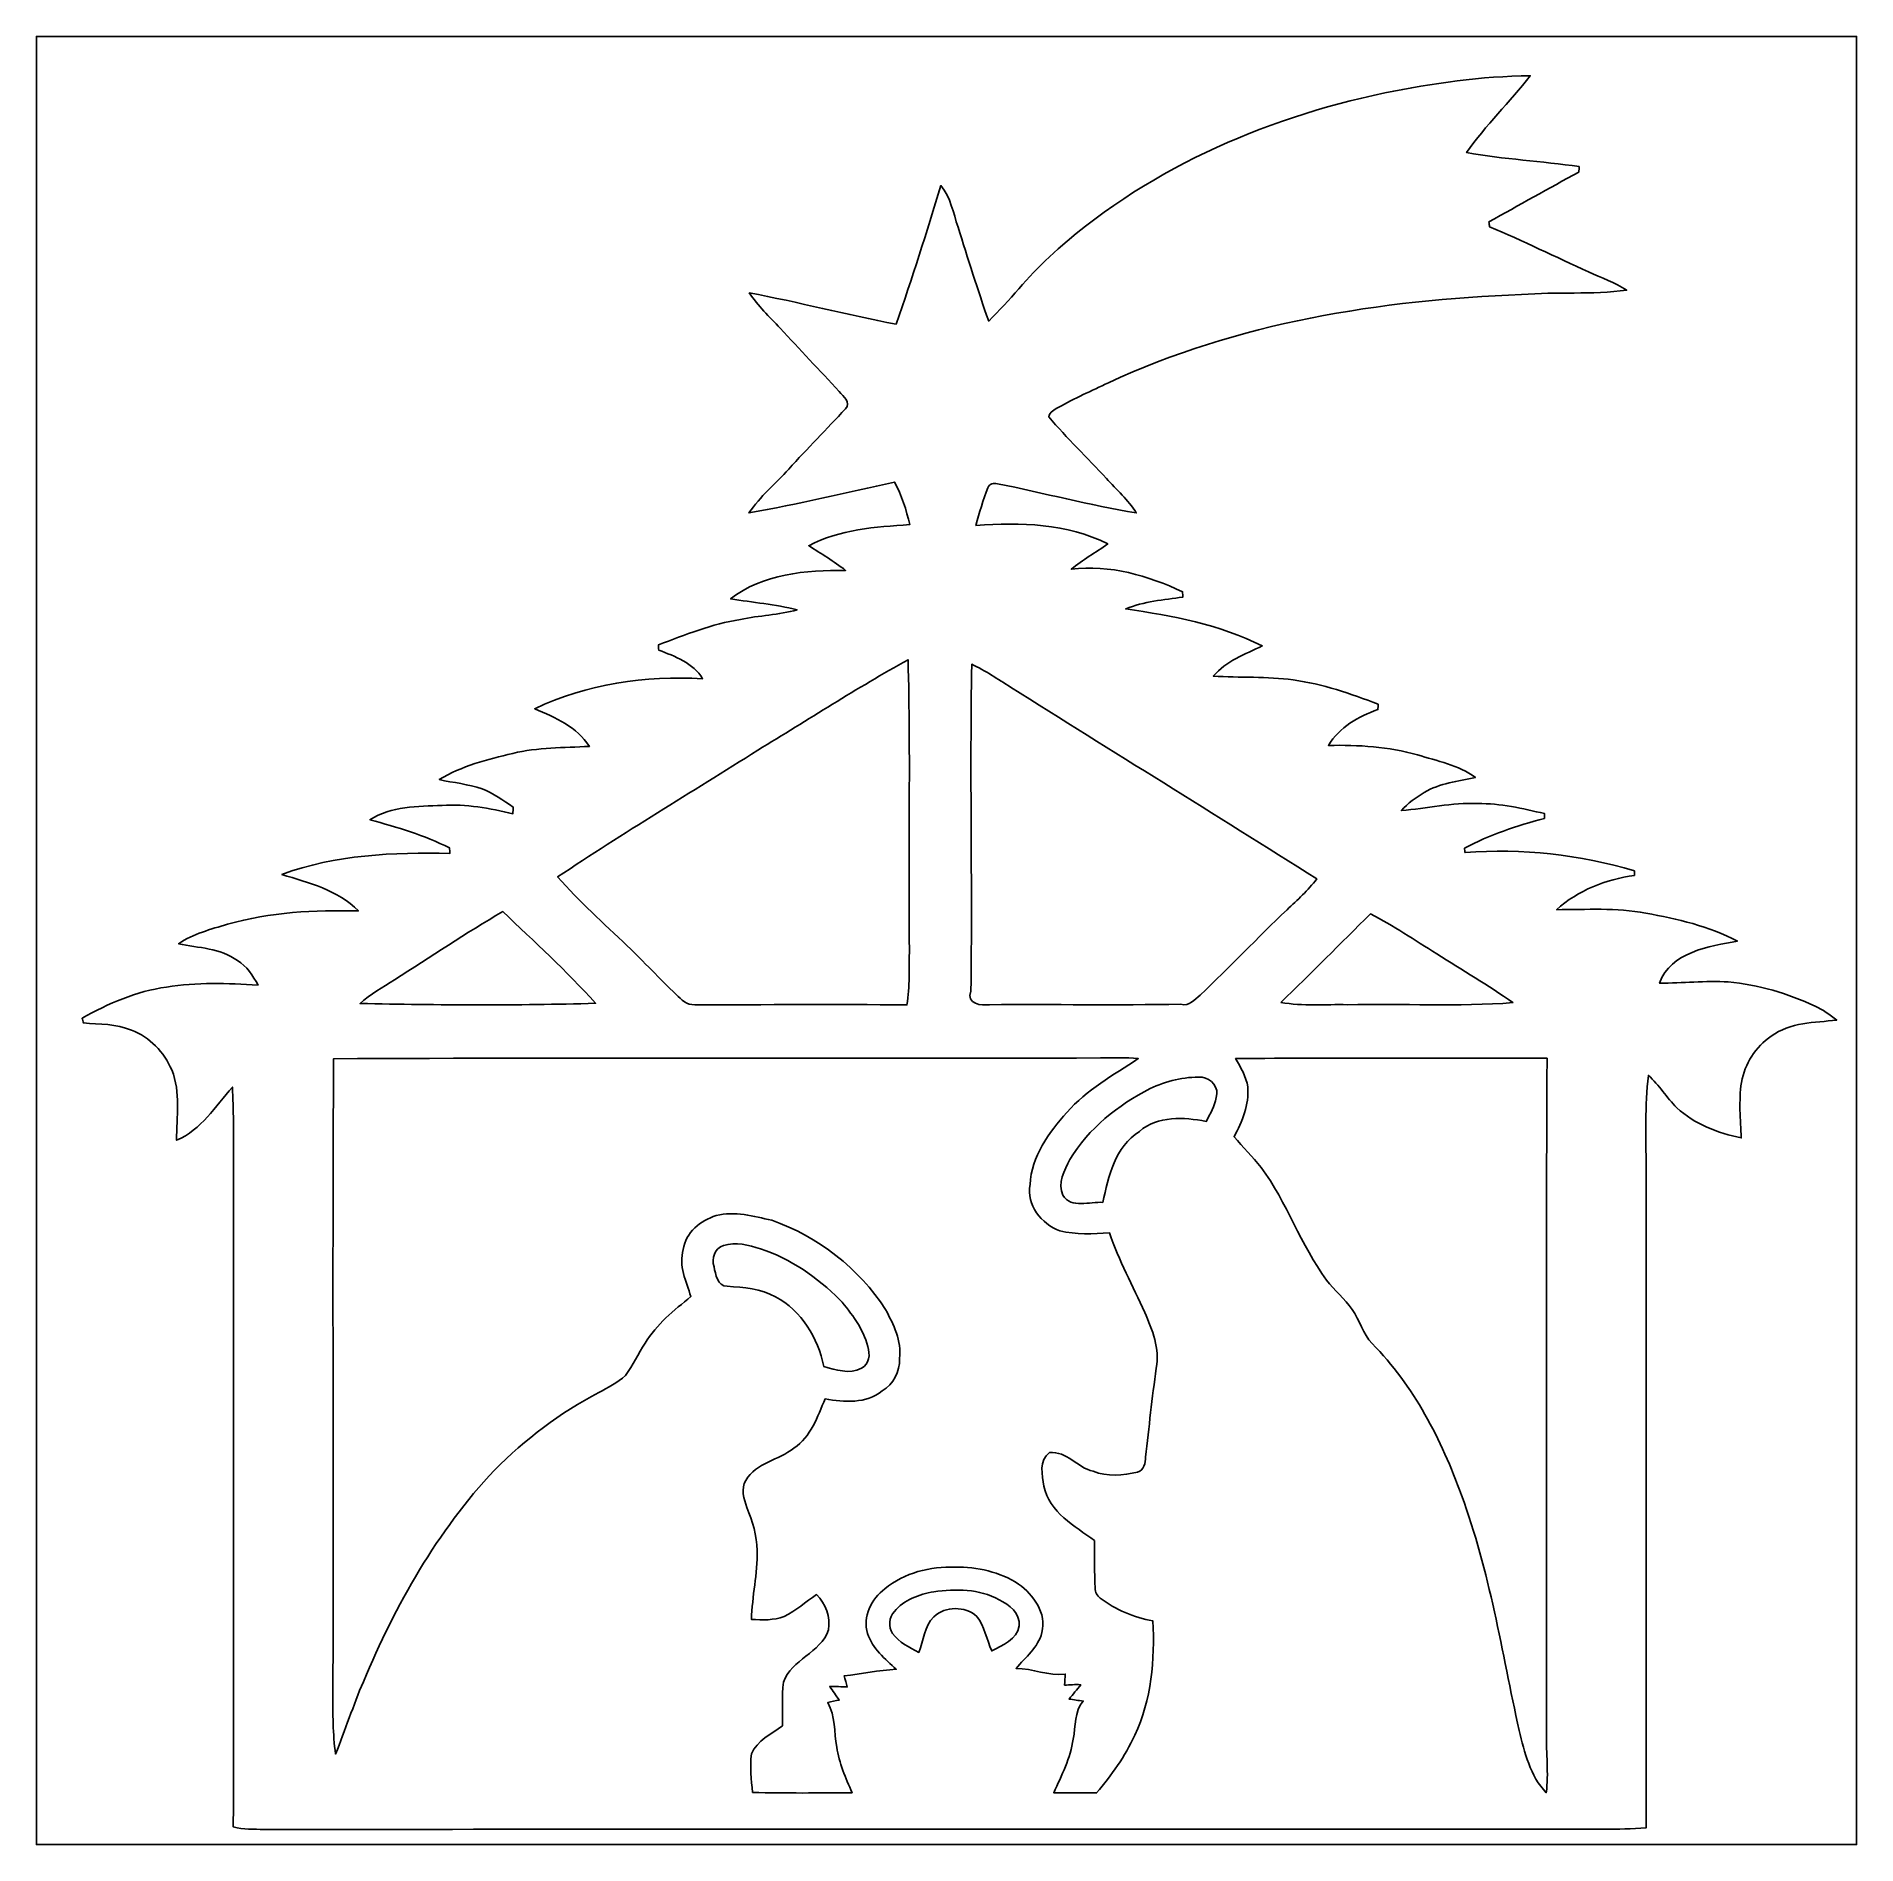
# Model space of a CAD drawing. Header units: centimetres. Extents: x -16.8 to 16.8, y -16.7 to 16.7.
import ezdxf

# ---------------------------------------------------------------- set-up
doc = ezdxf.new("R2010")
doc.units = ezdxf.units.CM
doc.header["$MEASUREMENT"] = 0
doc.layers.add('Layer 1', color=7, linetype='Continuous')

msp = doc.modelspace()

# ---------------------------------------------------------------- linework, layer by layer
at = {"layer": 'Layer 1', "color": 7}
for points, knots in [([(-16.77458, 16.66875), (-16.77458, 16.66875), (16.77458, 16.66875), (16.77458, 16.66875), (16.77458, 16.66875), (16.77458, 16.66875), (16.77458, -16.66875), (16.77458, -16.66875), (16.77458, -16.66875), (16.77458, -16.66875), (-16.77458, -16.66875), (-16.77458, -16.66875), (-16.77458, -16.66875), (-16.77458, -16.66875), (-16.77458, 16.66875), (-16.77458, 16.66875), (-16.77458, 16.66875), (-16.77458, 16.66875), (-16.77458, 16.66875), (-16.77458, 16.66875)], [0, 0, 0, 0, 0.16666667, 0.16666667, 0.16666667, 0.16666667, 0.33333333, 0.33333333, 0.33333333, 0.33333333, 0.5, 0.5, 0.5, 0.5, 0.66666667, 0.66666667, 0.66666667, 0.66666667, 1, 1, 1, 1]), ([(8.07685, 15.6277), (5.81413, 15.14863), (3.60856, 14.18519), (1.89618, 12.60299), (1.89618, 12.60299), (1.4926, 12.23751), (1.16699, 11.79795), (0.77752, 11.41906), (0.77752, 11.41906), (0.57714, 11.99339), (0.39158, 12.57265), (0.21343, 13.15438), (0.21343, 13.15438), (0.12206, 13.41155), (0.07761, 13.70295), (-0.10195, 13.91849), (-0.10195, 13.91849), (-0.36654, 13.06371), (-0.63077, 12.20823), (-0.92886, 11.36438), (-0.92886, 11.36438), (-1.83621, 11.53231), (-2.72909, 11.77219), (-3.63643, 11.93976), (-3.63643, 11.93976), (-3.47274, 11.70199), (-3.26425, 11.5002), (-3.06811, 11.28995), (-3.06811, 11.28995), (-2.70404, 10.90119), (-2.34139, 10.51101), (-1.97838, 10.12155), (-1.97838, 10.12155), (-1.90641, 10.03194), (-1.74625, 9.91976), (-1.86408, 9.80193), (-1.86408, 9.80193), (-2.20804, 9.42904), (-2.56575, 9.06815), (-2.90724, 8.69244), (-2.90724, 8.69244), (-3.14995, 8.42186), (-3.43606, 8.18656), (-3.64031, 7.88352), (-3.64031, 7.88352), (-2.73967, 8.04192), (-1.85067, 8.261), (-0.95603, 8.45114), (-0.95603, 8.45114), (-0.82621, 8.20491), (-0.73766, 7.93821), (-0.67769, 7.66692), (-0.67769, 7.66692), (-1.31022, 7.6267), (-1.96815, 7.58014), (-2.54, 7.27851), (-2.54, 7.27851), (-2.31211, 7.12999), (-2.0761, 6.99206), (-1.8609, 6.82449), (-1.8609, 6.82449), (-2.58763, 6.82731), (-3.3909, 6.76593), (-3.98074, 6.29638), (-3.98074, 6.29638), (-3.57046, 6.23782), (-3.15701, 6.19337), (-2.75273, 6.09882), (-2.75273, 6.09882), (-3.0928, 5.99616), (-3.45193, 5.99511), (-3.79765, 5.91926), (-3.79765, 5.91926), (-4.32259, 5.83777), (-4.81577, 5.63563), (-5.31036, 5.45006), (-5.31036, 5.45006), (-5.3086, 5.42608), (-5.30578, 5.37774), (-5.30437, 5.35376), (-5.30437, 5.35376), (-5.00733, 5.24051), (-4.66478, 5.11669), (-4.49509, 4.82565), (-4.49509, 4.82565), (-5.54849, 4.88985), (-6.63222, 4.73428), (-7.5879, 4.27249), (-7.5879, 4.27249), (-7.21325, 4.10916), (-6.80826, 3.94123), (-6.58283, 3.57787), (-6.58283, 3.57787), (-7.0552, 3.55388), (-7.53286, 3.56094), (-7.99606, 3.44981), (-7.99606, 3.44981), (-8.46138, 3.33869), (-8.93833, 3.21804), (-9.34967, 2.9658), (-9.34967, 2.9658), (-9.08685, 2.90936), (-8.81627, 2.88219), (-8.56015, 2.79647), (-8.56015, 2.79647), (-8.35343, 2.71463), (-8.16998, 2.58445), (-7.98795, 2.45851), (-7.98795, 2.45851), (-7.98901, 2.42852), (-7.99112, 2.36784), (-7.99218, 2.33786), (-7.99218, 2.33786), (-8.41975, 2.43593), (-8.85437, 2.51919), (-9.29605, 2.49202), (-9.29605, 2.49202), (-9.74196, 2.47368), (-10.23655, 2.47615), (-10.62673, 2.22638), (-10.62673, 2.22638), (-10.12613, 2.08774), (-9.62554, 1.94134), (-9.15952, 1.70639), (-9.15952, 1.70639), (-9.15776, 1.68134), (-9.15458, 1.63124), (-9.15282, 1.6062), (-9.15282, 1.6062), (-10.19246, 1.62948), (-11.2649, 1.58256), (-12.25021, 1.21779), (-12.25021, 1.21779), (-11.75279, 1.06186), (-11.21869, 0.9338), (-10.83945, 0.54575), (-10.83945, 0.54575), (-11.64978, 0.5655), (-12.46611, 0.52352), (-13.24963, 0.29986), (-13.24963, 0.29986), (-13.55866, 0.20638), (-13.88357, 0.127), (-14.15274, -0.05997), (-14.15274, -0.05997), (-13.78938, -0.13935), (-13.3798, -0.13829), (-13.07042, -0.37042), (-13.07042, -0.37042), (-12.89332, -0.47096), (-12.78643, -0.65017), (-12.68942, -0.82233), (-12.68942, -0.82233), (-13.25104, -0.78493), (-13.81936, -0.76976), (-14.37675, -0.85937), (-14.37675, -0.85937), (-14.93097, -0.93592), (-15.44884, -1.16134), (-15.93356, -1.43193), (-15.93356, -1.43193), (-15.92721, -1.4538), (-15.91522, -1.49825), (-15.90887, -1.52012), (-15.90887, -1.52012), (-15.61042, -1.54164), (-15.30456, -1.53776), (-15.02304, -1.65559), (-15.02304, -1.65559), (-14.68332, -1.77765), (-14.42226, -2.06128), (-14.27903, -2.38725), (-14.27903, -2.38725), (-14.11252, -2.79894), (-14.19366, -3.25085), (-14.19049, -3.68265), (-14.19049, -3.68265), (-13.73611, -3.49179), (-13.47541, -3.05717), (-13.16284, -2.70228), (-13.16284, -2.70228), (-13.13956, -3.12385), (-13.13815, -3.54612), (-13.13956, -3.96875), (-13.13956, -3.96875), (-13.14591, -8.09343), (-13.13356, -12.21811), (-13.14591, -16.34278), (-13.14591, -16.34278), (-12.96, -16.39041), (-12.76703, -16.38265), (-12.57688, -16.38935), (-12.57688, -16.38935), (-4.34516, -16.383), (3.88655, -16.38759), (12.11792, -16.38688), (12.11792, -16.38688), (12.37615, -16.38441), (12.63474, -16.3763), (12.89297, -16.36077), (12.89297, -16.36077), (12.89509, -12.30066), (12.89403, -8.24054), (12.89332, -4.18042), (12.89332, -4.18042), (12.89579, -3.61597), (12.87039, -3.04941), (12.93636, -2.48779), (12.93636, -2.48779), (13.13568, -2.66418), (13.27362, -2.89631), (13.462, -3.08363), (13.462, -3.08363), (13.79044, -3.38737), (14.21659, -3.55141), (14.64945, -3.63926), (14.64945, -3.63926), (14.62969, -3.29883), (14.605, -2.95592), (14.65016, -2.61691), (14.65016, -2.61691), (14.71683, -2.27683), (14.90804, -1.95509), (15.20261, -1.76565), (15.20261, -1.76565), (15.54515, -1.5046), (16.00129, -1.51483), (16.40805, -1.46791), (16.40805, -1.46791), (16.28493, -1.36701), (16.15299, -1.27564), (16.00906, -1.20791), (16.00906, -1.20791), (15.50282, -0.97966), (14.96483, -0.81315), (14.40991, -0.76341), (14.40991, -0.76341), (13.98729, -0.74224), (13.56572, -0.78176), (13.14379, -0.78811), (13.14379, -0.78811), (13.34735, -0.20743), (14.05855, -0.11113), (14.57819, -0.01164), (14.57819, -0.01164), (14.05431, 0.26564), (13.46835, 0.39899), (12.88944, 0.50483), (12.88944, 0.50483), (12.34652, 0.60819), (11.7923, 0.56727), (11.24373, 0.56833), (11.24373, 0.56833), (11.64237, 0.9271), (12.15355, 1.12571), (12.67919, 1.19839), (12.67919, 1.19839), (12.67954, 1.21955), (12.67989, 1.26153), (12.68024, 1.2827), (12.68024, 1.2827), (11.66918, 1.58186), (10.61191, 1.70286), (9.55887, 1.62172), (9.55887, 1.62172), (9.55569, 1.64147), (9.54899, 1.68134), (9.54581, 1.70109), (9.54581, 1.70109), (10.00936, 1.95121), (10.51278, 2.11349), (11.02007, 2.25002), (11.02007, 2.25002), (11.02042, 2.27259), (11.02184, 2.31775), (11.02254, 2.34068), (11.02254, 2.34068), (10.61685, 2.4317), (10.20904, 2.53365), (9.78994, 2.52342), (9.78994, 2.52342), (9.31545, 2.54847), (8.85331, 2.43064), (8.38341, 2.39607), (8.38341, 2.39607), (8.50512, 2.53012), (8.65293, 2.63631), (8.80639, 2.73085), (8.80639, 2.73085), (9.09214, 2.90089), (9.42975, 2.9337), (9.7476, 3.00778), (9.7476, 3.00778), (9.43469, 3.23391), (9.04311, 3.31294), (8.6808, 3.42194), (8.6808, 3.42194), (8.14811, 3.57329), (7.59178, 3.60892), (7.04039, 3.59586), (7.04039, 3.59586), (7.239, 3.93136), (7.59284, 4.1335), (7.95232, 4.25662), (7.95232, 4.25662), (7.95337, 4.28202), (7.95479, 4.33211), (7.95549, 4.35716), (7.95549, 4.35716), (7.44926, 4.55295), (6.93067, 4.72616), (6.39198, 4.80554), (6.39198, 4.80554), (5.90338, 4.8708), (5.40879, 4.84329), (4.91807, 4.87362), (4.91807, 4.87362), (5.15197, 5.15091), (5.50333, 5.27756), (5.82048, 5.43137), (5.82048, 5.43137), (5.03802, 5.82789), (4.16384, 5.98664), (3.30412, 6.11258), (3.30412, 6.11258), (3.63749, 6.25475), (4.00297, 6.2798), (4.35786, 6.3306), (4.35786, 6.3306), (4.35575, 6.35494), (4.35222, 6.40397), (4.3501, 6.42867), (4.3501, 6.42867), (3.71122, 6.72677), (3.01343, 6.93526), (2.29941, 6.84424), (2.29941, 6.84424), (2.50896, 7.02063), (2.75131, 7.14939), (2.9718, 7.31026), (2.9718, 7.31026), (2.22109, 7.69867), (1.36525, 7.70643), (0.54292, 7.65387), (0.54292, 7.65387), (0.60396, 7.88882), (0.67486, 8.1213), (0.76129, 8.34813), (0.76129, 8.34813), (0.78634, 8.42116), (0.87101, 8.43456), (0.93768, 8.42151), (0.93768, 8.42151), (1.79246, 8.24971), (2.63772, 8.02605), (3.4985, 7.88423), (3.4985, 7.88423), (3.34716, 8.12271), (3.13408, 8.3118), (2.94605, 8.51994), (2.94605, 8.51994), (2.59574, 8.90164), (2.21897, 9.26006), (1.88419, 9.65553), (1.88419, 9.65553), (1.90006, 9.74478), (1.99072, 9.78782), (2.06057, 9.82839), (2.06057, 9.82839), (2.36044, 9.99702), (2.67511, 10.13531), (2.98556, 10.28277), (2.98556, 10.28277), (5.36257, 11.39225), (7.99853, 11.80959), (10.60097, 11.91119), (10.60097, 11.91119), (11.24585, 11.96093), (11.89602, 11.90484), (12.53843, 11.98951), (12.53843, 11.98951), (12.32112, 12.1352), (12.06888, 12.21317), (11.83534, 12.32782), (11.83534, 12.32782), (11.22504, 12.60087), (10.62567, 12.89897), (10.01042, 13.15967), (10.01042, 13.15967), (10.0076, 13.18154), (10.00196, 13.22529), (9.99913, 13.24716), (9.99913, 13.24716), (10.54806, 13.55937), (11.10227, 13.86346), (11.65613, 14.16791), (11.65613, 14.16791), (11.65719, 14.19331), (11.65931, 14.24411), (11.66036, 14.26951), (11.66036, 14.26951), (10.97033, 14.36687), (10.27254, 14.40603), (9.58568, 14.52562), (9.58568, 14.52562), (9.9374, 15.02939), (10.38119, 15.46049), (10.76043, 15.94273), (10.76043, 15.94273), (9.85873, 15.93603), (8.96056, 15.80162), (8.07685, 15.6277)], [0, 0, 0, 0, 0.00961538, 0.00961538, 0.00961538, 0.00961538, 0.01923077, 0.01923077, 0.01923077, 0.01923077, 0.02884615, 0.02884615, 0.02884615, 0.02884615, 0.03846154, 0.03846154, 0.03846154, 0.03846154, 0.04807692, 0.04807692, 0.04807692, 0.04807692, 0.05769231, 0.05769231, 0.05769231, 0.05769231, 0.06730769, 0.06730769, 0.06730769, 0.06730769, 0.07692308, 0.07692308, 0.07692308, 0.07692308, 0.08653846, 0.08653846, 0.08653846, 0.08653846, 0.09615385, 0.09615385, 0.09615385, 0.09615385, 0.10576923, 0.10576923, 0.10576923, 0.10576923, 0.11538462, 0.11538462, 0.11538462, 0.11538462, 0.125, 0.125, 0.125, 0.125, 0.13461538, 0.13461538, 0.13461538, 0.13461538, 0.14423077, 0.14423077, 0.14423077, 0.14423077, 0.15384615, 0.15384615, 0.15384615, 0.15384615, 0.16346154, 0.16346154, 0.16346154, 0.16346154, 0.17307692, 0.17307692, 0.17307692, 0.17307692, 0.18269231, 0.18269231, 0.18269231, 0.18269231, 0.19230769, 0.19230769, 0.19230769, 0.19230769, 0.20192308, 0.20192308, 0.20192308, 0.20192308, 0.21153846, 0.21153846, 0.21153846, 0.21153846, 0.22115385, 0.22115385, 0.22115385, 0.22115385, 0.23076923, 0.23076923, 0.23076923, 0.23076923, 0.24038462, 0.24038462, 0.24038462, 0.24038462, 0.25, 0.25, 0.25, 0.25, 0.25961538, 0.25961538, 0.25961538, 0.25961538, 0.26923077, 0.26923077, 0.26923077, 0.26923077, 0.27884615, 0.27884615, 0.27884615, 0.27884615, 0.28846154, 0.28846154, 0.28846154, 0.28846154, 0.29807692, 0.29807692, 0.29807692, 0.29807692, 0.30769231, 0.30769231, 0.30769231, 0.30769231, 0.31730769, 0.31730769, 0.31730769, 0.31730769, 0.32692308, 0.32692308, 0.32692308, 0.32692308, 0.33653846, 0.33653846, 0.33653846, 0.33653846, 0.34615385, 0.34615385, 0.34615385, 0.34615385, 0.35576923, 0.35576923, 0.35576923, 0.35576923, 0.36538462, 0.36538462, 0.36538462, 0.36538462, 0.375, 0.375, 0.375, 0.375, 0.38461538, 0.38461538, 0.38461538, 0.38461538, 0.39423077, 0.39423077, 0.39423077, 0.39423077, 0.40384615, 0.40384615, 0.40384615, 0.40384615, 0.41346154, 0.41346154, 0.41346154, 0.41346154, 0.42307692, 0.42307692, 0.42307692, 0.42307692, 0.43269231, 0.43269231, 0.43269231, 0.43269231, 0.44230769, 0.44230769, 0.44230769, 0.44230769, 0.45192308, 0.45192308, 0.45192308, 0.45192308, 0.46153846, 0.46153846, 0.46153846, 0.46153846, 0.47115385, 0.47115385, 0.47115385, 0.47115385, 0.48076923, 0.48076923, 0.48076923, 0.48076923, 0.49038462, 0.49038462, 0.49038462, 0.49038462, 0.5, 0.5, 0.5, 0.5, 0.50961538, 0.50961538, 0.50961538, 0.50961538, 0.51923077, 0.51923077, 0.51923077, 0.51923077, 0.52884615, 0.52884615, 0.52884615, 0.52884615, 0.53846154, 0.53846154, 0.53846154, 0.53846154, 0.54807692, 0.54807692, 0.54807692, 0.54807692, 0.55769231, 0.55769231, 0.55769231, 0.55769231, 0.56730769, 0.56730769, 0.56730769, 0.56730769, 0.57692308, 0.57692308, 0.57692308, 0.57692308, 0.58653846, 0.58653846, 0.58653846, 0.58653846, 0.59615385, 0.59615385, 0.59615385, 0.59615385, 0.60576923, 0.60576923, 0.60576923, 0.60576923, 0.61538462, 0.61538462, 0.61538462, 0.61538462, 0.625, 0.625, 0.625, 0.625, 0.63461538, 0.63461538, 0.63461538, 0.63461538, 0.64423077, 0.64423077, 0.64423077, 0.64423077, 0.65384615, 0.65384615, 0.65384615, 0.65384615, 0.66346154, 0.66346154, 0.66346154, 0.66346154, 0.67307692, 0.67307692, 0.67307692, 0.67307692, 0.68269231, 0.68269231, 0.68269231, 0.68269231, 0.69230769, 0.69230769, 0.69230769, 0.69230769, 0.70192308, 0.70192308, 0.70192308, 0.70192308, 0.71153846, 0.71153846, 0.71153846, 0.71153846, 0.72115385, 0.72115385, 0.72115385, 0.72115385, 0.73076923, 0.73076923, 0.73076923, 0.73076923, 0.74038462, 0.74038462, 0.74038462, 0.74038462, 0.75, 0.75, 0.75, 0.75, 0.75961538, 0.75961538, 0.75961538, 0.75961538, 0.76923077, 0.76923077, 0.76923077, 0.76923077, 0.77884615, 0.77884615, 0.77884615, 0.77884615, 0.78846154, 0.78846154, 0.78846154, 0.78846154, 0.79807692, 0.79807692, 0.79807692, 0.79807692, 0.80769231, 0.80769231, 0.80769231, 0.80769231, 0.81730769, 0.81730769, 0.81730769, 0.81730769, 0.82692308, 0.82692308, 0.82692308, 0.82692308, 0.83653846, 0.83653846, 0.83653846, 0.83653846, 0.84615385, 0.84615385, 0.84615385, 0.84615385, 0.85576923, 0.85576923, 0.85576923, 0.85576923, 0.86538462, 0.86538462, 0.86538462, 0.86538462, 0.875, 0.875, 0.875, 0.875, 0.88461538, 0.88461538, 0.88461538, 0.88461538, 0.89423077, 0.89423077, 0.89423077, 0.89423077, 0.90384615, 0.90384615, 0.90384615, 0.90384615, 0.91346154, 0.91346154, 0.91346154, 0.91346154, 0.92307692, 0.92307692, 0.92307692, 0.92307692, 0.93269231, 0.93269231, 0.93269231, 0.93269231, 0.94230769, 0.94230769, 0.94230769, 0.94230769, 0.95192308, 0.95192308, 0.95192308, 0.95192308, 0.96153846, 0.96153846, 0.96153846, 0.96153846, 0.97115385, 0.97115385, 0.97115385, 0.97115385, 0.98076923, 0.98076923, 0.98076923, 0.98076923, 1, 1, 1, 1]), ([(-3.47627, 3.51014), (-2.55305, 4.06471), (-1.65135, 4.65596), (-0.70838, 5.17596), (-0.70838, 5.17596), (-0.65899, 3.39831), (-0.70626, 1.61925), (-0.68368, -0.15875), (-0.68368, -0.15875), (-0.69144, -0.50059), (-0.67028, -0.84808), (-0.73096, -1.18674), (-0.73096, -1.18674), (-2.03447, -1.17404), (-3.33798, -1.1871), (-4.64114, -1.18357), (-4.64114, -1.18357), (-4.78402, -1.19592), (-4.88774, -1.08585), (-4.98369, -0.99801), (-4.98369, -0.99801), (-5.2892, -0.70344), (-5.57742, -0.39158), (-5.88363, -0.09807), (-5.88363, -0.09807), (-6.32037, 0.31609), (-6.7691, 0.72037), (-7.16703, 1.17299), (-7.16703, 1.17299), (-5.95595, 1.98191), (-4.7057, 2.7305), (-3.47627, 3.51014)], [0, 0, 0, 0, 0.11111111, 0.11111111, 0.11111111, 0.11111111, 0.22222222, 0.22222222, 0.22222222, 0.22222222, 0.33333333, 0.33333333, 0.33333333, 0.33333333, 0.44444444, 0.44444444, 0.44444444, 0.44444444, 0.55555556, 0.55555556, 0.55555556, 0.55555556, 0.66666667, 0.66666667, 0.66666667, 0.66666667, 0.77777778, 0.77777778, 0.77777778, 0.77777778, 1, 1, 1, 1]), ([(0.46567, 5.09341), (0.7179, 4.9784), (0.94439, 4.81577), (1.18145, 4.67325), (1.18145, 4.67325), (3.05788, 3.4865), (4.94947, 2.32375), (6.82484, 1.13489), (6.82484, 1.13489), (6.66327, 0.92604), (6.46747, 0.74824), (6.27697, 0.56691), (6.27697, 0.56691), (5.73193, 0.05362), (5.22111, -0.49459), (4.67607, -1.00753), (4.67607, -1.00753), (4.57059, -1.0862), (4.47675, -1.21779), (4.32153, -1.1751), (4.32153, -1.1751), (3.14537, -1.19451), (1.9685, -1.17581), (0.79234, -1.18392), (0.79234, -1.18392), (0.65017, -1.20403), (0.35419, -1.1744), (0.45014, -0.93451), (0.45014, -0.93451), (0.47837, 1.07421), (0.42757, 3.08504), (0.46567, 5.09341)], [0, 0, 0, 0, 0.11111111, 0.11111111, 0.11111111, 0.11111111, 0.22222222, 0.22222222, 0.22222222, 0.22222222, 0.33333333, 0.33333333, 0.33333333, 0.33333333, 0.44444444, 0.44444444, 0.44444444, 0.44444444, 0.55555556, 0.55555556, 0.55555556, 0.55555556, 0.66666667, 0.66666667, 0.66666667, 0.66666667, 0.77777778, 0.77777778, 0.77777778, 0.77777778, 1, 1, 1, 1]), ([(-10.17623, -0.72355), (-9.50736, -0.30903), (-8.85966, 0.14076), (-8.17739, 0.5334), (-8.17739, 0.5334), (-7.59778, -0.02011), (-7.00581, -0.56233), (-6.46889, -1.15782), (-6.46889, -1.15782), (-7.91422, -1.1998), (-9.36272, -1.19274), (-10.80841, -1.1617), (-10.80841, -1.1617), (-10.62249, -0.98284), (-10.38895, -0.86572), (-10.17623, -0.72355)], [0, 0, 0, 0, 0.2, 0.2, 0.2, 0.2, 0.4, 0.4, 0.4, 0.4, 0.6, 0.6, 0.6, 0.6, 1, 1, 1, 1]), ([(6.16268, -1.14159), (6.72042, -0.60501), (7.26405, -0.05327), (7.81473, 0.49071), (7.81473, 0.49071), (8.23771, 0.27376), (8.62965, 0.00317), (9.03534, -0.24342), (9.03534, -0.24342), (9.50489, -0.54257), (9.98502, -0.82585), (10.44152, -1.14512), (10.44152, -1.14512), (9.42657, -1.22555), (8.4074, -1.15993), (7.39069, -1.18428), (7.39069, -1.18428), (6.98182, -1.17404), (6.56696, -1.21356), (6.16268, -1.14159)], [0, 0, 0, 0, 0.16666667, 0.16666667, 0.16666667, 0.16666667, 0.33333333, 0.33333333, 0.33333333, 0.33333333, 0.5, 0.5, 0.5, 0.5, 0.66666667, 0.66666667, 0.66666667, 0.66666667, 1, 1, 1, 1]), ([(2.83986, -2.16606), (3.07022, -2.16817), (3.30306, -2.14701), (3.53307, -2.1784), (3.53307, -2.1784), (3.07516, -2.48144), (2.58586, -2.75237), (2.21862, -3.17041), (2.21862, -3.17041), (1.8856, -3.54083), (1.56422, -3.98321), (1.54023, -4.49933), (1.54023, -4.49933), (1.47108, -4.87045), (1.74907, -5.23169), (2.0888, -5.35093), (2.0888, -5.35093), (2.3876, -5.42784), (2.69946, -5.40879), (3.0039, -5.38868), (3.0039, -5.38868), (3.17959, -5.89562), (3.42865, -6.37081), (3.65443, -6.85588), (3.65443, -6.85588), (3.79589, -7.17903), (3.93418, -7.52581), (3.86468, -7.88564), (3.86468, -7.88564), (3.79201, -8.43104), (3.73027, -8.97784), (3.66959, -9.525), (3.66959, -9.525), (3.66889, -9.6266), (3.64031, -9.77194), (3.52249, -9.80087), (3.52249, -9.80087), (3.25508, -9.86614), (2.96086, -9.89118), (2.70087, -9.78429), (2.70087, -9.78429), (2.40806, -9.71938), (2.21791, -9.40823), (1.89724, -9.44174), (1.89724, -9.44174), (1.70109, -9.58039), (1.76283, -9.86014), (1.79211, -10.06052), (1.79211, -10.06052), (1.89618, -10.54206), (2.36291, -10.79641), (2.72874, -11.06346), (2.72874, -11.06346), (2.72944, -11.35592), (2.72344, -11.64908), (2.73932, -11.94223), (2.73932, -11.94223), (2.74179, -12.01244), (2.77601, -12.08052), (2.83104, -12.12533), (2.83104, -12.12533), (3.11856, -12.33558), (3.45299, -12.48022), (3.804, -12.54337), (3.804, -12.54337), (3.8421, -13.25739), (3.78037, -13.99857), (3.46957, -14.65227), (3.46957, -14.65227), (3.29318, -15.04209), (3.03812, -15.38817), (2.76648, -15.7159), (2.76648, -15.7159), (2.50296, -15.71519), (2.23979, -15.71449), (1.97661, -15.71202), (1.97661, -15.71202), (2.12302, -15.39311), (2.28459, -15.0749), (2.33468, -14.72318), (2.33468, -14.72318), (2.38619, -14.48611), (2.34879, -14.21659), (2.51954, -14.02327), (2.51954, -14.02327), (2.43276, -14.01057), (2.34597, -13.99857), (2.25954, -13.98517), (2.25954, -13.98517), (2.33045, -13.89662), (2.4063, -13.81196), (2.47544, -13.72164), (2.47544, -13.72164), (2.36679, -13.7093), (2.27859, -13.72941), (2.17593, -13.72764), (2.17593, -13.72764), (2.17946, -13.65885), (2.18369, -13.59076), (2.18863, -13.52338), (2.18863, -13.52338), (1.87925, -13.56148), (1.58997, -13.42249), (1.28235, -13.42143), (1.28235, -13.42143), (1.45415, -13.21047), (1.69369, -13.04043), (1.75577, -12.75927), (1.75577, -12.75927), (1.85244, -12.40296), (1.60267, -12.065), (1.32856, -11.86674), (1.32856, -11.86674), (0.98566, -11.6392), (0.56656, -11.54853), (0.1591, -11.55418), (0.1591, -11.55418), (-0.29986, -11.53866), (-0.77752, -11.65437), (-1.13559, -11.95352), (-1.13559, -11.95352), (-1.38359, -12.13485), (-1.55011, -12.47211), (-1.4538, -12.77691), (-1.4538, -12.77691), (-1.37019, -13.05736), (-1.12783, -13.24257), (-0.92534, -13.43695), (-0.92534, -13.43695), (-1.25024, -13.45036), (-1.56669, -13.52444), (-1.88877, -13.55866), (-1.88877, -13.55866), (-1.86866, -13.62569), (-1.84785, -13.69307), (-1.82809, -13.76116), (-1.82809, -13.76116), (-1.93569, -13.75904), (-2.04435, -13.75339), (-2.15089, -13.75304), (-2.15089, -13.75304), (-2.09515, -13.83806), (-2.03482, -13.92026), (-1.97767, -14.00492), (-1.97767, -14.00492), (-2.03024, -14.01586), (-2.13572, -14.03809), (-2.18828, -14.04937), (-2.18828, -14.04937), (-2.04188, -14.29667), (-2.07821, -14.59618), (-2.02353, -14.86958), (-2.02353, -14.86958), (-1.97767, -15.16451), (-1.85914, -15.44108), (-1.7399, -15.71272), (-1.7399, -15.71272), (-2.35126, -15.71801), (-2.96263, -15.72154), (-3.57364, -15.70708), (-3.57364, -15.70708), (-3.60045, -15.47178), (-3.62726, -15.23153), (-3.59516, -14.99694), (-3.59516, -14.99694), (-3.48897, -14.74964), (-3.23039, -14.62934), (-3.0226, -14.47765), (-3.0226, -14.47765), (-3.01378, -14.21059), (-3.042, -13.94001), (-3.0039, -13.67578), (-3.0039, -13.67578), (-2.86491, -13.25033), (-2.31458, -13.13815), (-2.17523, -12.71164), (-2.17523, -12.71164), (-2.13536, -12.47211), (-2.22391, -12.22446), (-2.39818, -12.05865), (-2.39818, -12.05865), (-2.59256, -12.19729), (-2.77566, -12.35534), (-2.99191, -12.46046), (-2.99191, -12.46046), (-3.18276, -12.53702), (-3.39372, -12.52961), (-3.59516, -12.5162), (-3.59516, -12.5162), (-3.58281, -12.09146), (-3.48368, -11.67306), (-3.48862, -11.24761), (-3.48862, -11.24761), (-3.49321, -10.97209), (-3.57681, -10.70716), (-3.67877, -10.45422), (-3.67877, -10.45422), (-3.73768, -10.29652), (-3.79342, -10.10814), (-3.69852, -9.95433), (-3.69852, -9.95433), (-3.51049, -9.62272), (-3.09069, -9.5825), (-2.81129, -9.35884), (-2.81129, -9.35884), (-2.49555, -9.15353), (-2.38196, -8.77782), (-2.23696, -8.45185), (-2.23696, -8.45185), (-1.8863, -8.51782), (-1.48061, -8.53969), (-1.18392, -8.30439), (-1.18392, -8.30439), (-0.97719, -8.1855), (-0.85937, -7.94244), (-0.86572, -7.70784), (-0.86572, -7.70784), (-0.82444, -7.38399), (-0.97578, -7.07884), (-1.12395, -6.80261), (-1.12395, -6.80261), (-1.61466, -6.04238), (-2.36855, -5.45571), (-3.22192, -5.15902), (-3.22192, -5.15902), (-3.55388, -5.07824), (-3.90384, -4.98828), (-4.24462, -5.07224), (-4.24462, -5.07224), (-4.53214, -5.16043), (-4.81013, -5.38127), (-4.85069, -5.69666), (-4.85069, -5.69666), (-4.93959, -5.99652), (-4.80095, -6.28544), (-4.71029, -6.5659), (-4.71029, -6.5659), (-5.02567, -6.81602), (-5.34423, -7.07778), (-5.55519, -7.42632), (-5.55519, -7.42632), (-5.69031, -7.61506), (-5.77533, -7.83555), (-5.91749, -8.01899), (-5.91749, -8.01899), (-6.06108, -8.1534), (-6.24134, -8.23912), (-6.41068, -8.33614), (-6.41068, -8.33614), (-7.12294, -8.70444), (-7.7664, -9.19868), (-8.33261, -9.76454), (-8.33261, -9.76454), (-9.38848, -10.88813), (-10.1533, -12.25056), (-10.74773, -13.6652), (-10.74773, -13.6652), (-10.93611, -14.10264), (-11.08004, -14.55737), (-11.25961, -14.99835), (-11.25961, -14.99835), (-11.31358, -14.62864), (-11.31076, -14.25399), (-11.31006, -13.88181), (-11.31006, -13.88181), (-11.29559, -9.98149), (-11.32134, -6.08083), (-11.29736, -2.18087), (-11.29736, -2.18087), (-6.58495, -2.1523), (-1.87254, -2.18158), (2.83986, -2.16606)], [0, 0, 0, 0, 0.01449275, 0.01449275, 0.01449275, 0.01449275, 0.02898551, 0.02898551, 0.02898551, 0.02898551, 0.04347826, 0.04347826, 0.04347826, 0.04347826, 0.05797101, 0.05797101, 0.05797101, 0.05797101, 0.07246377, 0.07246377, 0.07246377, 0.07246377, 0.08695652, 0.08695652, 0.08695652, 0.08695652, 0.10144928, 0.10144928, 0.10144928, 0.10144928, 0.11594203, 0.11594203, 0.11594203, 0.11594203, 0.13043478, 0.13043478, 0.13043478, 0.13043478, 0.14492754, 0.14492754, 0.14492754, 0.14492754, 0.15942029, 0.15942029, 0.15942029, 0.15942029, 0.17391304, 0.17391304, 0.17391304, 0.17391304, 0.1884058, 0.1884058, 0.1884058, 0.1884058, 0.20289855, 0.20289855, 0.20289855, 0.20289855, 0.2173913, 0.2173913, 0.2173913, 0.2173913, 0.23188406, 0.23188406, 0.23188406, 0.23188406, 0.24637681, 0.24637681, 0.24637681, 0.24637681, 0.26086957, 0.26086957, 0.26086957, 0.26086957, 0.27536232, 0.27536232, 0.27536232, 0.27536232, 0.28985507, 0.28985507, 0.28985507, 0.28985507, 0.30434783, 0.30434783, 0.30434783, 0.30434783, 0.31884058, 0.31884058, 0.31884058, 0.31884058, 0.33333333, 0.33333333, 0.33333333, 0.33333333, 0.34782609, 0.34782609, 0.34782609, 0.34782609, 0.36231884, 0.36231884, 0.36231884, 0.36231884, 0.37681159, 0.37681159, 0.37681159, 0.37681159, 0.39130435, 0.39130435, 0.39130435, 0.39130435, 0.4057971, 0.4057971, 0.4057971, 0.4057971, 0.42028986, 0.42028986, 0.42028986, 0.42028986, 0.43478261, 0.43478261, 0.43478261, 0.43478261, 0.44927536, 0.44927536, 0.44927536, 0.44927536, 0.46376812, 0.46376812, 0.46376812, 0.46376812, 0.47826087, 0.47826087, 0.47826087, 0.47826087, 0.49275362, 0.49275362, 0.49275362, 0.49275362, 0.50724638, 0.50724638, 0.50724638, 0.50724638, 0.52173913, 0.52173913, 0.52173913, 0.52173913, 0.53623188, 0.53623188, 0.53623188, 0.53623188, 0.55072464, 0.55072464, 0.55072464, 0.55072464, 0.56521739, 0.56521739, 0.56521739, 0.56521739, 0.57971014, 0.57971014, 0.57971014, 0.57971014, 0.5942029, 0.5942029, 0.5942029, 0.5942029, 0.60869565, 0.60869565, 0.60869565, 0.60869565, 0.62318841, 0.62318841, 0.62318841, 0.62318841, 0.63768116, 0.63768116, 0.63768116, 0.63768116, 0.65217391, 0.65217391, 0.65217391, 0.65217391, 0.66666667, 0.66666667, 0.66666667, 0.66666667, 0.68115942, 0.68115942, 0.68115942, 0.68115942, 0.69565217, 0.69565217, 0.69565217, 0.69565217, 0.71014493, 0.71014493, 0.71014493, 0.71014493, 0.72463768, 0.72463768, 0.72463768, 0.72463768, 0.73913043, 0.73913043, 0.73913043, 0.73913043, 0.75362319, 0.75362319, 0.75362319, 0.75362319, 0.76811594, 0.76811594, 0.76811594, 0.76811594, 0.7826087, 0.7826087, 0.7826087, 0.7826087, 0.79710145, 0.79710145, 0.79710145, 0.79710145, 0.8115942, 0.8115942, 0.8115942, 0.8115942, 0.82608696, 0.82608696, 0.82608696, 0.82608696, 0.84057971, 0.84057971, 0.84057971, 0.84057971, 0.85507246, 0.85507246, 0.85507246, 0.85507246, 0.86956522, 0.86956522, 0.86956522, 0.86956522, 0.88405797, 0.88405797, 0.88405797, 0.88405797, 0.89855072, 0.89855072, 0.89855072, 0.89855072, 0.91304348, 0.91304348, 0.91304348, 0.91304348, 0.92753623, 0.92753623, 0.92753623, 0.92753623, 0.94202899, 0.94202899, 0.94202899, 0.94202899, 0.95652174, 0.95652174, 0.95652174, 0.95652174, 0.97101449, 0.97101449, 0.97101449, 0.97101449, 1, 1, 1, 1]), ([(5.32941, -2.17593), (7.24253, -2.16253), (9.15564, -2.17064), (11.0684, -2.1717), (11.0684, -2.1717), (11.049, -6.32178), (11.06346, -10.47221), (11.06064, -14.62264), (11.06064, -14.62264), (11.04759, -14.98565), (11.10297, -15.35254), (11.05429, -15.71413), (11.05429, -15.71413), (10.75725, -15.40404), (10.65812, -14.96695), (10.55264, -14.56443), (10.55264, -14.56443), (10.23973, -13.10922), (10.00725, -11.62791), (9.49184, -10.22562), (9.49184, -10.22562), (9.12177, -9.20468), (8.6166, -8.20737), (7.84296, -7.43091), (7.84296, -7.43091), (7.67503, -7.25099), (7.61541, -7.00264), (7.47748, -6.80297), (7.47748, -6.80297), (7.3406, -6.60435), (7.15045, -6.45195), (7.00617, -6.26039), (7.00617, -6.26039), (6.52392, -5.61552), (6.28121, -4.82882), (5.79931, -4.1843), (5.79931, -4.1843), (5.63809, -3.99062), (5.46559, -3.80718), (5.30084, -3.61738), (5.30084, -3.61738), (5.45677, -3.33834), (5.57883, -3.02613), (5.55237, -2.70051), (5.55237, -2.70051), (5.52768, -2.50825), (5.41937, -2.3428), (5.32941, -2.17593)], [0, 0, 0, 0, 0.07692308, 0.07692308, 0.07692308, 0.07692308, 0.15384615, 0.15384615, 0.15384615, 0.15384615, 0.23076923, 0.23076923, 0.23076923, 0.23076923, 0.30769231, 0.30769231, 0.30769231, 0.30769231, 0.38461538, 0.38461538, 0.38461538, 0.38461538, 0.46153846, 0.46153846, 0.46153846, 0.46153846, 0.53846154, 0.53846154, 0.53846154, 0.53846154, 0.61538462, 0.61538462, 0.61538462, 0.61538462, 0.69230769, 0.69230769, 0.69230769, 0.69230769, 0.76923077, 0.76923077, 0.76923077, 0.76923077, 0.84615385, 0.84615385, 0.84615385, 0.84615385, 1, 1, 1, 1]), ([(3.75144, -2.73121), (4.05095, -2.59362), (4.37691, -2.50402), (4.70958, -2.52271), (4.70958, -2.52271), (4.87927, -2.54), (5.03414, -2.71886), (4.97029, -2.89525), (4.97029, -2.89525), (4.94771, -3.0547), (4.85528, -3.19229), (4.78755, -3.33587), (4.78755, -3.33587), (4.37092, -3.25332), (3.89996, -3.22827), (3.55459, -3.51966), (3.55459, -3.51966), (3.10797, -3.80753), (2.98662, -4.34516), (2.88078, -4.82847), (2.88078, -4.82847), (2.64089, -4.80942), (2.30046, -4.94947), (2.14524, -4.69829), (2.14524, -4.69829), (2.04541, -4.48098), (2.1717, -4.23157), (2.27365, -4.03754), (2.27365, -4.03754), (2.61832, -3.46322), (3.16159, -3.03354), (3.75144, -2.73121)], [0, 0, 0, 0, 0.11111111, 0.11111111, 0.11111111, 0.11111111, 0.22222222, 0.22222222, 0.22222222, 0.22222222, 0.33333333, 0.33333333, 0.33333333, 0.33333333, 0.44444444, 0.44444444, 0.44444444, 0.44444444, 0.55555556, 0.55555556, 0.55555556, 0.55555556, 0.66666667, 0.66666667, 0.66666667, 0.66666667, 0.77777778, 0.77777778, 0.77777778, 0.77777778, 1, 1, 1, 1]), ([(-4.11233, -5.62328), (-3.88726, -5.55413), (-3.64525, -5.61164), (-3.42935, -5.68607), (-3.42935, -5.68607), (-2.86949, -5.86211), (-2.3809, -6.21453), (-1.96709, -6.6234), (-1.96709, -6.6234), (-1.74554, -6.87317), (-1.53599, -7.1568), (-1.45203, -7.48489), (-1.45203, -7.48489), (-1.40229, -7.62318), (-1.42134, -7.81685), (-1.56845, -7.88635), (-1.56845, -7.88635), (-1.79352, -8.00312), (-2.03835, -7.91563), (-2.26342, -7.85213), (-2.26342, -7.85213), (-2.36502, -7.32861), (-2.67441, -6.82625), (-3.15031, -6.56872), (-3.15031, -6.56872), (-3.42406, -6.4202), (-3.73521, -6.39198), (-4.03966, -6.37575), (-4.03966, -6.37575), (-4.22169, -6.37364), (-4.25909, -6.15174), (-4.28343, -6.01557), (-4.28343, -6.01557), (-4.33811, -5.86599), (-4.27108, -5.67196), (-4.11233, -5.62328)], [0, 0, 0, 0, 0.1, 0.1, 0.1, 0.1, 0.2, 0.2, 0.2, 0.2, 0.3, 0.3, 0.3, 0.3, 0.4, 0.4, 0.4, 0.4, 0.5, 0.5, 0.5, 0.5, 0.6, 0.6, 0.6, 0.6, 0.7, 0.7, 0.7, 0.7, 0.8, 0.8, 0.8, 0.8, 1, 1, 1, 1]), ([(-0.2346, -12.00609), (0.16827, -11.95529), (0.60607, -11.94788), (0.97014, -12.15496), (0.97014, -12.15496), (1.15958, -12.23998), (1.3589, -12.4079), (1.34197, -12.63615), (1.34197, -12.63615), (1.3014, -12.8905), (1.02905, -12.98857), (0.83256, -13.09793), (0.83256, -13.09793), (0.73942, -12.88627), (0.70556, -12.64391), (0.55668, -12.46117), (0.55668, -12.46117), (0.34396, -12.26644), (-0.02258, -12.26996), (-0.23283, -12.46681), (-0.23283, -12.46681), (-0.41346, -12.64003), (-0.41522, -12.90849), (-0.51259, -13.12686), (-0.51259, -13.12686), (-0.68651, -13.03055), (-0.87171, -12.93848), (-0.99448, -12.77761), (-0.99448, -12.77761), (-1.06998, -12.65414), (-1.06715, -12.47775), (-0.96097, -12.37368), (-0.96097, -12.37368), (-0.78528, -12.15284), (-0.502, -12.0583), (-0.2346, -12.00609)], [0, 0, 0, 0, 0.1, 0.1, 0.1, 0.1, 0.2, 0.2, 0.2, 0.2, 0.3, 0.3, 0.3, 0.3, 0.4, 0.4, 0.4, 0.4, 0.5, 0.5, 0.5, 0.5, 0.6, 0.6, 0.6, 0.6, 0.7, 0.7, 0.7, 0.7, 0.8, 0.8, 0.8, 0.8, 1, 1, 1, 1])]:
    msp.add_open_spline(points, degree=3, knots=knots, dxfattribs=at)
at = {"layer": 'Layer 1', "color": 251}
for points, knots in [([(8.07685, 15.6277), (8.96056, 15.80162), (9.85873, 15.93603), (10.76043, 15.94273), (10.76043, 15.94273), (10.38119, 15.46049), (9.9374, 15.02939), (9.58568, 14.52562), (9.58568, 14.52562), (10.27254, 14.40603), (10.97033, 14.36687), (11.66036, 14.26951), (11.66036, 14.26951), (11.65931, 14.24411), (11.65719, 14.19331), (11.65613, 14.16791), (11.65613, 14.16791), (11.10227, 13.86346), (10.54806, 13.55937), (9.99913, 13.24716), (9.99913, 13.24716), (10.00196, 13.22529), (10.0076, 13.18154), (10.01042, 13.15967), (10.01042, 13.15967), (10.62567, 12.89897), (11.22504, 12.60087), (11.83534, 12.32782), (11.83534, 12.32782), (12.06888, 12.21317), (12.32112, 12.1352), (12.53843, 11.98951), (12.53843, 11.98951), (11.89602, 11.90484), (11.24585, 11.96093), (10.60097, 11.91119), (10.60097, 11.91119), (7.99853, 11.80959), (5.36257, 11.39225), (2.98556, 10.28277), (2.98556, 10.28277), (2.67511, 10.13531), (2.36044, 9.99702), (2.06057, 9.82839), (2.06057, 9.82839), (1.99072, 9.78782), (1.90006, 9.74478), (1.88419, 9.65553), (1.88419, 9.65553), (2.21897, 9.26006), (2.59574, 8.90164), (2.94605, 8.51994), (2.94605, 8.51994), (3.13408, 8.3118), (3.34716, 8.12271), (3.4985, 7.88423), (3.4985, 7.88423), (2.63772, 8.02605), (1.79246, 8.24971), (0.93768, 8.42151), (0.93768, 8.42151), (0.87101, 8.43456), (0.78634, 8.42116), (0.76129, 8.34813), (0.76129, 8.34813), (0.67486, 8.1213), (0.60396, 7.88882), (0.54292, 7.65387), (0.54292, 7.65387), (1.36525, 7.70643), (2.22109, 7.69867), (2.9718, 7.31026), (2.9718, 7.31026), (2.75131, 7.14939), (2.50896, 7.02063), (2.29941, 6.84424), (2.29941, 6.84424), (3.01343, 6.93526), (3.71122, 6.72677), (4.3501, 6.42867), (4.3501, 6.42867), (4.35222, 6.40397), (4.35575, 6.35494), (4.35786, 6.3306), (4.35786, 6.3306), (4.00297, 6.2798), (3.63749, 6.25475), (3.30412, 6.11258), (3.30412, 6.11258), (4.16384, 5.98664), (5.03802, 5.82789), (5.82048, 5.43137), (5.82048, 5.43137), (5.50333, 5.27756), (5.15197, 5.15091), (4.91807, 4.87362), (4.91807, 4.87362), (5.40879, 4.84329), (5.90338, 4.8708), (6.39198, 4.80554), (6.39198, 4.80554), (6.93067, 4.72616), (7.44926, 4.55295), (7.95549, 4.35716), (7.95549, 4.35716), (7.95479, 4.33211), (7.95337, 4.28202), (7.95232, 4.25662), (7.95232, 4.25662), (7.59284, 4.1335), (7.239, 3.93136), (7.04039, 3.59586), (7.04039, 3.59586), (7.59178, 3.60892), (8.14811, 3.57329), (8.6808, 3.42194), (8.6808, 3.42194), (9.04311, 3.31294), (9.43469, 3.23391), (9.7476, 3.00778), (9.7476, 3.00778), (9.42975, 2.9337), (9.09214, 2.90089), (8.80639, 2.73085), (8.80639, 2.73085), (8.65293, 2.63631), (8.50512, 2.53012), (8.38341, 2.39607), (8.38341, 2.39607), (8.85331, 2.43064), (9.31545, 2.54847), (9.78994, 2.52342), (9.78994, 2.52342), (10.20904, 2.53365), (10.61685, 2.4317), (11.02254, 2.34068), (11.02254, 2.34068), (11.02184, 2.31775), (11.02042, 2.27259), (11.02007, 2.25002), (11.02007, 2.25002), (10.51278, 2.11349), (10.00936, 1.95121), (9.54581, 1.70109), (9.54581, 1.70109), (9.54899, 1.68134), (9.55569, 1.64147), (9.55887, 1.62172), (9.55887, 1.62172), (10.61191, 1.70286), (11.66918, 1.58186), (12.68024, 1.2827), (12.68024, 1.2827), (12.67989, 1.26153), (12.67954, 1.21955), (12.67919, 1.19839), (12.67919, 1.19839), (12.15355, 1.12571), (11.64237, 0.9271), (11.24373, 0.56833), (11.24373, 0.56833), (11.7923, 0.56727), (12.34652, 0.60819), (12.88944, 0.50483), (12.88944, 0.50483), (13.46835, 0.39899), (14.05431, 0.26564), (14.57819, -0.01164), (14.57819, -0.01164), (14.05855, -0.11113), (13.34735, -0.20743), (13.14379, -0.78811), (13.14379, -0.78811), (13.56572, -0.78176), (13.98729, -0.74224), (14.40991, -0.76341), (14.40991, -0.76341), (14.96483, -0.81315), (15.50282, -0.97966), (16.00906, -1.20791), (16.00906, -1.20791), (16.15299, -1.27564), (16.28493, -1.36701), (16.40805, -1.46791), (16.40805, -1.46791), (16.00129, -1.51483), (15.54515, -1.5046), (15.20261, -1.76565), (15.20261, -1.76565), (14.90804, -1.95509), (14.71683, -2.27683), (14.65016, -2.61691), (14.65016, -2.61691), (14.605, -2.95592), (14.62969, -3.29883), (14.64945, -3.63926), (14.64945, -3.63926), (14.21659, -3.55141), (13.79044, -3.38737), (13.462, -3.08363), (13.462, -3.08363), (13.27362, -2.89631), (13.13568, -2.66418), (12.93636, -2.48779), (12.93636, -2.48779), (12.87039, -3.04941), (12.89579, -3.61597), (12.89332, -4.18042), (12.89332, -4.18042), (12.89403, -8.24054), (12.89509, -12.30066), (12.89297, -16.36077), (12.89297, -16.36077), (12.63474, -16.3763), (12.37615, -16.38441), (12.11792, -16.38688), (12.11792, -16.38688), (3.88655, -16.38759), (-4.34516, -16.383), (-12.57688, -16.38935), (-12.57688, -16.38935), (-12.76703, -16.38265), (-12.96, -16.39041), (-13.14591, -16.34278), (-13.14591, -16.34278), (-13.13356, -12.21811), (-13.14591, -8.09343), (-13.13956, -3.96875), (-13.13956, -3.96875), (-13.13815, -3.54612), (-13.13956, -3.12385), (-13.16284, -2.70228), (-13.16284, -2.70228), (-13.47541, -3.05717), (-13.73611, -3.49179), (-14.19049, -3.68265), (-14.19049, -3.68265), (-14.19366, -3.25085), (-14.11252, -2.79894), (-14.27903, -2.38725), (-14.27903, -2.38725), (-14.42226, -2.06128), (-14.68332, -1.77765), (-15.02304, -1.65559), (-15.02304, -1.65559), (-15.30456, -1.53776), (-15.61042, -1.54164), (-15.90887, -1.52012), (-15.90887, -1.52012), (-15.91522, -1.49825), (-15.92721, -1.4538), (-15.93356, -1.43193), (-15.93356, -1.43193), (-15.44884, -1.16134), (-14.93097, -0.93592), (-14.37675, -0.85937), (-14.37675, -0.85937), (-13.81936, -0.76976), (-13.25104, -0.78493), (-12.68942, -0.82233), (-12.68942, -0.82233), (-12.78643, -0.65017), (-12.89332, -0.47096), (-13.07042, -0.37042), (-13.07042, -0.37042), (-13.3798, -0.13829), (-13.78938, -0.13935), (-14.15274, -0.05997), (-14.15274, -0.05997), (-13.88357, 0.127), (-13.55866, 0.20638), (-13.24963, 0.29986), (-13.24963, 0.29986), (-12.46611, 0.52352), (-11.64978, 0.5655), (-10.83945, 0.54575), (-10.83945, 0.54575), (-11.21869, 0.9338), (-11.75279, 1.06186), (-12.25021, 1.21779), (-12.25021, 1.21779), (-11.2649, 1.58256), (-10.19246, 1.62948), (-9.15282, 1.6062), (-9.15282, 1.6062), (-9.15458, 1.63124), (-9.15776, 1.68134), (-9.15952, 1.70639), (-9.15952, 1.70639), (-9.62554, 1.94134), (-10.12613, 2.08774), (-10.62673, 2.22638), (-10.62673, 2.22638), (-10.23655, 2.47615), (-9.74196, 2.47368), (-9.29605, 2.49202), (-9.29605, 2.49202), (-8.85437, 2.51919), (-8.41975, 2.43593), (-7.99218, 2.33786), (-7.99218, 2.33786), (-7.99112, 2.36784), (-7.98901, 2.42852), (-7.98795, 2.45851), (-7.98795, 2.45851), (-8.16998, 2.58445), (-8.35343, 2.71463), (-8.56015, 2.79647), (-8.56015, 2.79647), (-8.81627, 2.88219), (-9.08685, 2.90936), (-9.34967, 2.9658), (-9.34967, 2.9658), (-8.93833, 3.21804), (-8.46138, 3.33869), (-7.99606, 3.44981), (-7.99606, 3.44981), (-7.53286, 3.56094), (-7.0552, 3.55388), (-6.58283, 3.57787), (-6.58283, 3.57787), (-6.80826, 3.94123), (-7.21325, 4.10916), (-7.5879, 4.27249), (-7.5879, 4.27249), (-6.63222, 4.73428), (-5.54849, 4.88985), (-4.49509, 4.82565), (-4.49509, 4.82565), (-4.66478, 5.11669), (-5.00733, 5.24051), (-5.30437, 5.35376), (-5.30437, 5.35376), (-5.30578, 5.37774), (-5.3086, 5.42608), (-5.31036, 5.45006), (-5.31036, 5.45006), (-4.81577, 5.63563), (-4.32259, 5.83777), (-3.79765, 5.91926), (-3.79765, 5.91926), (-3.45193, 5.99511), (-3.0928, 5.99616), (-2.75273, 6.09882), (-2.75273, 6.09882), (-3.15701, 6.19337), (-3.57046, 6.23782), (-3.98074, 6.29638), (-3.98074, 6.29638), (-3.3909, 6.76593), (-2.58763, 6.82731), (-1.8609, 6.82449), (-1.8609, 6.82449), (-2.0761, 6.99206), (-2.31211, 7.12999), (-2.54, 7.27851), (-2.54, 7.27851), (-1.96815, 7.58014), (-1.31022, 7.6267), (-0.67769, 7.66692), (-0.67769, 7.66692), (-0.73766, 7.93821), (-0.82621, 8.20491), (-0.95603, 8.45114), (-0.95603, 8.45114), (-1.85067, 8.261), (-2.73967, 8.04192), (-3.64031, 7.88352), (-3.64031, 7.88352), (-3.43606, 8.18656), (-3.14995, 8.42186), (-2.90724, 8.69244), (-2.90724, 8.69244), (-2.56575, 9.06815), (-2.20804, 9.42904), (-1.86408, 9.80193), (-1.86408, 9.80193), (-1.74625, 9.91976), (-1.90641, 10.03194), (-1.97838, 10.12155), (-1.97838, 10.12155), (-2.34139, 10.51101), (-2.70404, 10.90119), (-3.06811, 11.28995), (-3.06811, 11.28995), (-3.26425, 11.5002), (-3.47274, 11.70199), (-3.63643, 11.93976), (-3.63643, 11.93976), (-2.72909, 11.77219), (-1.83621, 11.53231), (-0.92886, 11.36438), (-0.92886, 11.36438), (-0.63077, 12.20823), (-0.36654, 13.06371), (-0.10195, 13.91849), (-0.10195, 13.91849), (0.07761, 13.70295), (0.12206, 13.41155), (0.21343, 13.15438), (0.21343, 13.15438), (0.39158, 12.57265), (0.57714, 11.99339), (0.77752, 11.41906), (0.77752, 11.41906), (1.16699, 11.79795), (1.4926, 12.23751), (1.89618, 12.60299), (1.89618, 12.60299), (3.60856, 14.18519), (5.81413, 15.14863), (8.07685, 15.6277), (8.07685, 15.6277), (8.07685, 15.6277), (8.07685, 15.6277), (8.07685, 15.6277)], [0, 0, 0, 0, 0.00952381, 0.00952381, 0.00952381, 0.00952381, 0.01904762, 0.01904762, 0.01904762, 0.01904762, 0.02857143, 0.02857143, 0.02857143, 0.02857143, 0.03809524, 0.03809524, 0.03809524, 0.03809524, 0.04761905, 0.04761905, 0.04761905, 0.04761905, 0.05714286, 0.05714286, 0.05714286, 0.05714286, 0.06666667, 0.06666667, 0.06666667, 0.06666667, 0.07619048, 0.07619048, 0.07619048, 0.07619048, 0.08571429, 0.08571429, 0.08571429, 0.08571429, 0.0952381, 0.0952381, 0.0952381, 0.0952381, 0.1047619, 0.1047619, 0.1047619, 0.1047619, 0.11428571, 0.11428571, 0.11428571, 0.11428571, 0.12380952, 0.12380952, 0.12380952, 0.12380952, 0.13333333, 0.13333333, 0.13333333, 0.13333333, 0.14285714, 0.14285714, 0.14285714, 0.14285714, 0.15238095, 0.15238095, 0.15238095, 0.15238095, 0.16190476, 0.16190476, 0.16190476, 0.16190476, 0.17142857, 0.17142857, 0.17142857, 0.17142857, 0.18095238, 0.18095238, 0.18095238, 0.18095238, 0.19047619, 0.19047619, 0.19047619, 0.19047619, 0.2, 0.2, 0.2, 0.2, 0.20952381, 0.20952381, 0.20952381, 0.20952381, 0.21904762, 0.21904762, 0.21904762, 0.21904762, 0.22857143, 0.22857143, 0.22857143, 0.22857143, 0.23809524, 0.23809524, 0.23809524, 0.23809524, 0.24761905, 0.24761905, 0.24761905, 0.24761905, 0.25714286, 0.25714286, 0.25714286, 0.25714286, 0.26666667, 0.26666667, 0.26666667, 0.26666667, 0.27619048, 0.27619048, 0.27619048, 0.27619048, 0.28571429, 0.28571429, 0.28571429, 0.28571429, 0.2952381, 0.2952381, 0.2952381, 0.2952381, 0.3047619, 0.3047619, 0.3047619, 0.3047619, 0.31428571, 0.31428571, 0.31428571, 0.31428571, 0.32380952, 0.32380952, 0.32380952, 0.32380952, 0.33333333, 0.33333333, 0.33333333, 0.33333333, 0.34285714, 0.34285714, 0.34285714, 0.34285714, 0.35238095, 0.35238095, 0.35238095, 0.35238095, 0.36190476, 0.36190476, 0.36190476, 0.36190476, 0.37142857, 0.37142857, 0.37142857, 0.37142857, 0.38095238, 0.38095238, 0.38095238, 0.38095238, 0.39047619, 0.39047619, 0.39047619, 0.39047619, 0.4, 0.4, 0.4, 0.4, 0.40952381, 0.40952381, 0.40952381, 0.40952381, 0.41904762, 0.41904762, 0.41904762, 0.41904762, 0.42857143, 0.42857143, 0.42857143, 0.42857143, 0.43809524, 0.43809524, 0.43809524, 0.43809524, 0.44761905, 0.44761905, 0.44761905, 0.44761905, 0.45714286, 0.45714286, 0.45714286, 0.45714286, 0.46666667, 0.46666667, 0.46666667, 0.46666667, 0.47619048, 0.47619048, 0.47619048, 0.47619048, 0.48571429, 0.48571429, 0.48571429, 0.48571429, 0.4952381, 0.4952381, 0.4952381, 0.4952381, 0.5047619, 0.5047619, 0.5047619, 0.5047619, 0.51428571, 0.51428571, 0.51428571, 0.51428571, 0.52380952, 0.52380952, 0.52380952, 0.52380952, 0.53333333, 0.53333333, 0.53333333, 0.53333333, 0.54285714, 0.54285714, 0.54285714, 0.54285714, 0.55238095, 0.55238095, 0.55238095, 0.55238095, 0.56190476, 0.56190476, 0.56190476, 0.56190476, 0.57142857, 0.57142857, 0.57142857, 0.57142857, 0.58095238, 0.58095238, 0.58095238, 0.58095238, 0.59047619, 0.59047619, 0.59047619, 0.59047619, 0.6, 0.6, 0.6, 0.6, 0.60952381, 0.60952381, 0.60952381, 0.60952381, 0.61904762, 0.61904762, 0.61904762, 0.61904762, 0.62857143, 0.62857143, 0.62857143, 0.62857143, 0.63809524, 0.63809524, 0.63809524, 0.63809524, 0.64761905, 0.64761905, 0.64761905, 0.64761905, 0.65714286, 0.65714286, 0.65714286, 0.65714286, 0.66666667, 0.66666667, 0.66666667, 0.66666667, 0.67619048, 0.67619048, 0.67619048, 0.67619048, 0.68571429, 0.68571429, 0.68571429, 0.68571429, 0.6952381, 0.6952381, 0.6952381, 0.6952381, 0.7047619, 0.7047619, 0.7047619, 0.7047619, 0.71428571, 0.71428571, 0.71428571, 0.71428571, 0.72380952, 0.72380952, 0.72380952, 0.72380952, 0.73333333, 0.73333333, 0.73333333, 0.73333333, 0.74285714, 0.74285714, 0.74285714, 0.74285714, 0.75238095, 0.75238095, 0.75238095, 0.75238095, 0.76190476, 0.76190476, 0.76190476, 0.76190476, 0.77142857, 0.77142857, 0.77142857, 0.77142857, 0.78095238, 0.78095238, 0.78095238, 0.78095238, 0.79047619, 0.79047619, 0.79047619, 0.79047619, 0.8, 0.8, 0.8, 0.8, 0.80952381, 0.80952381, 0.80952381, 0.80952381, 0.81904762, 0.81904762, 0.81904762, 0.81904762, 0.82857143, 0.82857143, 0.82857143, 0.82857143, 0.83809524, 0.83809524, 0.83809524, 0.83809524, 0.84761905, 0.84761905, 0.84761905, 0.84761905, 0.85714286, 0.85714286, 0.85714286, 0.85714286, 0.86666667, 0.86666667, 0.86666667, 0.86666667, 0.87619048, 0.87619048, 0.87619048, 0.87619048, 0.88571429, 0.88571429, 0.88571429, 0.88571429, 0.8952381, 0.8952381, 0.8952381, 0.8952381, 0.9047619, 0.9047619, 0.9047619, 0.9047619, 0.91428571, 0.91428571, 0.91428571, 0.91428571, 0.92380952, 0.92380952, 0.92380952, 0.92380952, 0.93333333, 0.93333333, 0.93333333, 0.93333333, 0.94285714, 0.94285714, 0.94285714, 0.94285714, 0.95238095, 0.95238095, 0.95238095, 0.95238095, 0.96190476, 0.96190476, 0.96190476, 0.96190476, 0.97142857, 0.97142857, 0.97142857, 0.97142857, 0.98095238, 0.98095238, 0.98095238, 0.98095238, 1, 1, 1, 1]), ([(-3.47627, 3.51014), (-4.7057, 2.7305), (-5.95595, 1.98191), (-7.16703, 1.17299), (-7.16703, 1.17299), (-6.7691, 0.72037), (-6.32037, 0.31609), (-5.88363, -0.09807), (-5.88363, -0.09807), (-5.57742, -0.39158), (-5.2892, -0.70344), (-4.98369, -0.99801), (-4.98369, -0.99801), (-4.88774, -1.08585), (-4.78402, -1.19592), (-4.64114, -1.18357), (-4.64114, -1.18357), (-3.33798, -1.1871), (-2.03447, -1.17404), (-0.73096, -1.18674), (-0.73096, -1.18674), (-0.67028, -0.84808), (-0.69144, -0.50059), (-0.68368, -0.15875), (-0.68368, -0.15875), (-0.70626, 1.61925), (-0.65899, 3.39831), (-0.70838, 5.17596), (-0.70838, 5.17596), (-1.65135, 4.65596), (-2.55305, 4.06471), (-3.47627, 3.51014), (-3.47627, 3.51014), (-3.47627, 3.51014), (-3.47627, 3.51014), (-3.47627, 3.51014)], [0, 0, 0, 0, 0.1, 0.1, 0.1, 0.1, 0.2, 0.2, 0.2, 0.2, 0.3, 0.3, 0.3, 0.3, 0.4, 0.4, 0.4, 0.4, 0.5, 0.5, 0.5, 0.5, 0.6, 0.6, 0.6, 0.6, 0.7, 0.7, 0.7, 0.7, 0.8, 0.8, 0.8, 0.8, 1, 1, 1, 1]), ([(0.46567, 5.09341), (0.42757, 3.08504), (0.47837, 1.07421), (0.45014, -0.93451), (0.45014, -0.93451), (0.35419, -1.1744), (0.65017, -1.20403), (0.79234, -1.18392), (0.79234, -1.18392), (1.9685, -1.17581), (3.14537, -1.19451), (4.32153, -1.1751), (4.32153, -1.1751), (4.47675, -1.21779), (4.57059, -1.0862), (4.67607, -1.00753), (4.67607, -1.00753), (5.22111, -0.49459), (5.73193, 0.05362), (6.27697, 0.56691), (6.27697, 0.56691), (6.46747, 0.74824), (6.66327, 0.92604), (6.82484, 1.13489), (6.82484, 1.13489), (4.94947, 2.32375), (3.05788, 3.4865), (1.18145, 4.67325), (1.18145, 4.67325), (0.94439, 4.81577), (0.7179, 4.9784), (0.46567, 5.09341), (0.46567, 5.09341), (0.46567, 5.09341), (0.46567, 5.09341), (0.46567, 5.09341)], [0, 0, 0, 0, 0.1, 0.1, 0.1, 0.1, 0.2, 0.2, 0.2, 0.2, 0.3, 0.3, 0.3, 0.3, 0.4, 0.4, 0.4, 0.4, 0.5, 0.5, 0.5, 0.5, 0.6, 0.6, 0.6, 0.6, 0.7, 0.7, 0.7, 0.7, 0.8, 0.8, 0.8, 0.8, 1, 1, 1, 1]), ([(-10.17623, -0.72355), (-10.38895, -0.86572), (-10.62249, -0.98284), (-10.80841, -1.1617), (-10.80841, -1.1617), (-9.36272, -1.19274), (-7.91422, -1.1998), (-6.46889, -1.15782), (-6.46889, -1.15782), (-7.00581, -0.56233), (-7.59778, -0.02011), (-8.17739, 0.5334), (-8.17739, 0.5334), (-8.85966, 0.14076), (-9.50736, -0.30903), (-10.17623, -0.72355), (-10.17623, -0.72355), (-10.17623, -0.72355), (-10.17623, -0.72355), (-10.17623, -0.72355)], [0, 0, 0, 0, 0.16666667, 0.16666667, 0.16666667, 0.16666667, 0.33333333, 0.33333333, 0.33333333, 0.33333333, 0.5, 0.5, 0.5, 0.5, 0.66666667, 0.66666667, 0.66666667, 0.66666667, 1, 1, 1, 1]), ([(6.16268, -1.14159), (6.56696, -1.21356), (6.98182, -1.17404), (7.39069, -1.18428), (7.39069, -1.18428), (8.4074, -1.15993), (9.42657, -1.22555), (10.44152, -1.14512), (10.44152, -1.14512), (9.98502, -0.82585), (9.50489, -0.54257), (9.03534, -0.24342), (9.03534, -0.24342), (8.62965, 0.00317), (8.23771, 0.27376), (7.81473, 0.49071), (7.81473, 0.49071), (7.26405, -0.05327), (6.72042, -0.60501), (6.16268, -1.14159), (6.16268, -1.14159), (6.16268, -1.14159), (6.16268, -1.14159), (6.16268, -1.14159)], [0, 0, 0, 0, 0.14285714, 0.14285714, 0.14285714, 0.14285714, 0.28571429, 0.28571429, 0.28571429, 0.28571429, 0.42857143, 0.42857143, 0.42857143, 0.42857143, 0.57142857, 0.57142857, 0.57142857, 0.57142857, 0.71428571, 0.71428571, 0.71428571, 0.71428571, 1, 1, 1, 1]), ([(2.83986, -2.16606), (-1.87254, -2.18158), (-6.58495, -2.1523), (-11.29736, -2.18087), (-11.29736, -2.18087), (-11.32134, -6.08083), (-11.29559, -9.98149), (-11.31006, -13.88181), (-11.31006, -13.88181), (-11.31076, -14.25399), (-11.31358, -14.62864), (-11.25961, -14.99835), (-11.25961, -14.99835), (-11.08004, -14.55737), (-10.93611, -14.10264), (-10.74773, -13.6652), (-10.74773, -13.6652), (-10.1533, -12.25056), (-9.38848, -10.88813), (-8.33261, -9.76454), (-8.33261, -9.76454), (-7.7664, -9.19868), (-7.12294, -8.70444), (-6.41068, -8.33614), (-6.41068, -8.33614), (-6.24134, -8.23912), (-6.06108, -8.1534), (-5.91749, -8.01899), (-5.91749, -8.01899), (-5.77533, -7.83555), (-5.69031, -7.61506), (-5.55519, -7.42632), (-5.55519, -7.42632), (-5.34423, -7.07778), (-5.02567, -6.81602), (-4.71029, -6.5659), (-4.71029, -6.5659), (-4.80095, -6.28544), (-4.93959, -5.99652), (-4.85069, -5.69666), (-4.85069, -5.69666), (-4.81013, -5.38127), (-4.53214, -5.16043), (-4.24462, -5.07224), (-4.24462, -5.07224), (-3.90384, -4.98828), (-3.55388, -5.07824), (-3.22192, -5.15902), (-3.22192, -5.15902), (-2.36855, -5.45571), (-1.61466, -6.04238), (-1.12395, -6.80261), (-1.12395, -6.80261), (-0.97578, -7.07884), (-0.82444, -7.38399), (-0.86572, -7.70784), (-0.86572, -7.70784), (-0.85937, -7.94244), (-0.97719, -8.1855), (-1.18392, -8.30439), (-1.18392, -8.30439), (-1.48061, -8.53969), (-1.8863, -8.51782), (-2.23696, -8.45185), (-2.23696, -8.45185), (-2.38196, -8.77782), (-2.49555, -9.15353), (-2.81129, -9.35884), (-2.81129, -9.35884), (-3.09069, -9.5825), (-3.51049, -9.62272), (-3.69852, -9.95433), (-3.69852, -9.95433), (-3.79342, -10.10814), (-3.73768, -10.29652), (-3.67877, -10.45422), (-3.67877, -10.45422), (-3.57681, -10.70716), (-3.49321, -10.97209), (-3.48862, -11.24761), (-3.48862, -11.24761), (-3.48368, -11.67306), (-3.58281, -12.09146), (-3.59516, -12.5162), (-3.59516, -12.5162), (-3.39372, -12.52961), (-3.18276, -12.53702), (-2.99191, -12.46046), (-2.99191, -12.46046), (-2.77566, -12.35534), (-2.59256, -12.19729), (-2.39818, -12.05865), (-2.39818, -12.05865), (-2.22391, -12.22446), (-2.13536, -12.47211), (-2.17523, -12.71164), (-2.17523, -12.71164), (-2.31458, -13.13815), (-2.86491, -13.25033), (-3.0039, -13.67578), (-3.0039, -13.67578), (-3.042, -13.94001), (-3.01378, -14.21059), (-3.0226, -14.47765), (-3.0226, -14.47765), (-3.23039, -14.62934), (-3.48897, -14.74964), (-3.59516, -14.99694), (-3.59516, -14.99694), (-3.62726, -15.23153), (-3.60045, -15.47178), (-3.57364, -15.70708), (-3.57364, -15.70708), (-2.96263, -15.72154), (-2.35126, -15.71801), (-1.7399, -15.71272), (-1.7399, -15.71272), (-1.85914, -15.44108), (-1.97767, -15.16451), (-2.02353, -14.86958), (-2.02353, -14.86958), (-2.07821, -14.59618), (-2.04188, -14.29667), (-2.18828, -14.04937), (-2.18828, -14.04937), (-2.13572, -14.03809), (-2.03024, -14.01586), (-1.97767, -14.00492), (-1.97767, -14.00492), (-2.03482, -13.92026), (-2.09515, -13.83806), (-2.15089, -13.75304), (-2.15089, -13.75304), (-2.04435, -13.75339), (-1.93569, -13.75904), (-1.82809, -13.76116), (-1.82809, -13.76116), (-1.84785, -13.69307), (-1.86866, -13.62569), (-1.88877, -13.55866), (-1.88877, -13.55866), (-1.56669, -13.52444), (-1.25024, -13.45036), (-0.92534, -13.43695), (-0.92534, -13.43695), (-1.12783, -13.24257), (-1.37019, -13.05736), (-1.4538, -12.77691), (-1.4538, -12.77691), (-1.55011, -12.47211), (-1.38359, -12.13485), (-1.13559, -11.95352), (-1.13559, -11.95352), (-0.77752, -11.65437), (-0.29986, -11.53866), (0.1591, -11.55418), (0.1591, -11.55418), (0.56656, -11.54853), (0.98566, -11.6392), (1.32856, -11.86674), (1.32856, -11.86674), (1.60267, -12.065), (1.85244, -12.40296), (1.75577, -12.75927), (1.75577, -12.75927), (1.69369, -13.04043), (1.45415, -13.21047), (1.28235, -13.42143), (1.28235, -13.42143), (1.58997, -13.42249), (1.87925, -13.56148), (2.18863, -13.52338), (2.18863, -13.52338), (2.18369, -13.59076), (2.17946, -13.65885), (2.17593, -13.72764), (2.17593, -13.72764), (2.27859, -13.72941), (2.36679, -13.7093), (2.47544, -13.72164), (2.47544, -13.72164), (2.4063, -13.81196), (2.33045, -13.89662), (2.25954, -13.98517), (2.25954, -13.98517), (2.34597, -13.99857), (2.43276, -14.01057), (2.51954, -14.02327), (2.51954, -14.02327), (2.34879, -14.21659), (2.38619, -14.48611), (2.33468, -14.72318), (2.33468, -14.72318), (2.28459, -15.0749), (2.12302, -15.39311), (1.97661, -15.71202), (1.97661, -15.71202), (2.23979, -15.71449), (2.50296, -15.71519), (2.76648, -15.7159), (2.76648, -15.7159), (3.03812, -15.38817), (3.29318, -15.04209), (3.46957, -14.65227), (3.46957, -14.65227), (3.78037, -13.99857), (3.8421, -13.25739), (3.804, -12.54337), (3.804, -12.54337), (3.45299, -12.48022), (3.11856, -12.33558), (2.83104, -12.12533), (2.83104, -12.12533), (2.77601, -12.08052), (2.74179, -12.01244), (2.73932, -11.94223), (2.73932, -11.94223), (2.72344, -11.64908), (2.72944, -11.35592), (2.72874, -11.06346), (2.72874, -11.06346), (2.36291, -10.79641), (1.89618, -10.54206), (1.79211, -10.06052), (1.79211, -10.06052), (1.76283, -9.86014), (1.70109, -9.58039), (1.89724, -9.44174), (1.89724, -9.44174), (2.21791, -9.40823), (2.40806, -9.71938), (2.70087, -9.78429), (2.70087, -9.78429), (2.96086, -9.89118), (3.25508, -9.86614), (3.52249, -9.80087), (3.52249, -9.80087), (3.64031, -9.77194), (3.66889, -9.6266), (3.66959, -9.525), (3.66959, -9.525), (3.73027, -8.97784), (3.79201, -8.43104), (3.86468, -7.88564), (3.86468, -7.88564), (3.93418, -7.52581), (3.79589, -7.17903), (3.65443, -6.85588), (3.65443, -6.85588), (3.42865, -6.37081), (3.17959, -5.89562), (3.0039, -5.38868), (3.0039, -5.38868), (2.69946, -5.40879), (2.3876, -5.42784), (2.0888, -5.35093), (2.0888, -5.35093), (1.74907, -5.23169), (1.47108, -4.87045), (1.54023, -4.49933), (1.54023, -4.49933), (1.56422, -3.98321), (1.8856, -3.54083), (2.21862, -3.17041), (2.21862, -3.17041), (2.58586, -2.75237), (3.07516, -2.48144), (3.53307, -2.1784), (3.53307, -2.1784), (3.30306, -2.14701), (3.07022, -2.16817), (2.83986, -2.16606), (2.83986, -2.16606), (2.83986, -2.16606), (2.83986, -2.16606), (2.83986, -2.16606)], [0, 0, 0, 0, 0.01428571, 0.01428571, 0.01428571, 0.01428571, 0.02857143, 0.02857143, 0.02857143, 0.02857143, 0.04285714, 0.04285714, 0.04285714, 0.04285714, 0.05714286, 0.05714286, 0.05714286, 0.05714286, 0.07142857, 0.07142857, 0.07142857, 0.07142857, 0.08571429, 0.08571429, 0.08571429, 0.08571429, 0.1, 0.1, 0.1, 0.1, 0.11428571, 0.11428571, 0.11428571, 0.11428571, 0.12857143, 0.12857143, 0.12857143, 0.12857143, 0.14285714, 0.14285714, 0.14285714, 0.14285714, 0.15714286, 0.15714286, 0.15714286, 0.15714286, 0.17142857, 0.17142857, 0.17142857, 0.17142857, 0.18571429, 0.18571429, 0.18571429, 0.18571429, 0.2, 0.2, 0.2, 0.2, 0.21428571, 0.21428571, 0.21428571, 0.21428571, 0.22857143, 0.22857143, 0.22857143, 0.22857143, 0.24285714, 0.24285714, 0.24285714, 0.24285714, 0.25714286, 0.25714286, 0.25714286, 0.25714286, 0.27142857, 0.27142857, 0.27142857, 0.27142857, 0.28571429, 0.28571429, 0.28571429, 0.28571429, 0.3, 0.3, 0.3, 0.3, 0.31428571, 0.31428571, 0.31428571, 0.31428571, 0.32857143, 0.32857143, 0.32857143, 0.32857143, 0.34285714, 0.34285714, 0.34285714, 0.34285714, 0.35714286, 0.35714286, 0.35714286, 0.35714286, 0.37142857, 0.37142857, 0.37142857, 0.37142857, 0.38571429, 0.38571429, 0.38571429, 0.38571429, 0.4, 0.4, 0.4, 0.4, 0.41428571, 0.41428571, 0.41428571, 0.41428571, 0.42857143, 0.42857143, 0.42857143, 0.42857143, 0.44285714, 0.44285714, 0.44285714, 0.44285714, 0.45714286, 0.45714286, 0.45714286, 0.45714286, 0.47142857, 0.47142857, 0.47142857, 0.47142857, 0.48571429, 0.48571429, 0.48571429, 0.48571429, 0.5, 0.5, 0.5, 0.5, 0.51428571, 0.51428571, 0.51428571, 0.51428571, 0.52857143, 0.52857143, 0.52857143, 0.52857143, 0.54285714, 0.54285714, 0.54285714, 0.54285714, 0.55714286, 0.55714286, 0.55714286, 0.55714286, 0.57142857, 0.57142857, 0.57142857, 0.57142857, 0.58571429, 0.58571429, 0.58571429, 0.58571429, 0.6, 0.6, 0.6, 0.6, 0.61428571, 0.61428571, 0.61428571, 0.61428571, 0.62857143, 0.62857143, 0.62857143, 0.62857143, 0.64285714, 0.64285714, 0.64285714, 0.64285714, 0.65714286, 0.65714286, 0.65714286, 0.65714286, 0.67142857, 0.67142857, 0.67142857, 0.67142857, 0.68571429, 0.68571429, 0.68571429, 0.68571429, 0.7, 0.7, 0.7, 0.7, 0.71428571, 0.71428571, 0.71428571, 0.71428571, 0.72857143, 0.72857143, 0.72857143, 0.72857143, 0.74285714, 0.74285714, 0.74285714, 0.74285714, 0.75714286, 0.75714286, 0.75714286, 0.75714286, 0.77142857, 0.77142857, 0.77142857, 0.77142857, 0.78571429, 0.78571429, 0.78571429, 0.78571429, 0.8, 0.8, 0.8, 0.8, 0.81428571, 0.81428571, 0.81428571, 0.81428571, 0.82857143, 0.82857143, 0.82857143, 0.82857143, 0.84285714, 0.84285714, 0.84285714, 0.84285714, 0.85714286, 0.85714286, 0.85714286, 0.85714286, 0.87142857, 0.87142857, 0.87142857, 0.87142857, 0.88571429, 0.88571429, 0.88571429, 0.88571429, 0.9, 0.9, 0.9, 0.9, 0.91428571, 0.91428571, 0.91428571, 0.91428571, 0.92857143, 0.92857143, 0.92857143, 0.92857143, 0.94285714, 0.94285714, 0.94285714, 0.94285714, 0.95714286, 0.95714286, 0.95714286, 0.95714286, 0.97142857, 0.97142857, 0.97142857, 0.97142857, 1, 1, 1, 1]), ([(5.32941, -2.17593), (5.41937, -2.3428), (5.52768, -2.50825), (5.55237, -2.70051), (5.55237, -2.70051), (5.57883, -3.02613), (5.45677, -3.33834), (5.30084, -3.61738), (5.30084, -3.61738), (5.46559, -3.80718), (5.63809, -3.99062), (5.79931, -4.1843), (5.79931, -4.1843), (6.28121, -4.82882), (6.52392, -5.61552), (7.00617, -6.26039), (7.00617, -6.26039), (7.15045, -6.45195), (7.3406, -6.60435), (7.47748, -6.80297), (7.47748, -6.80297), (7.61541, -7.00264), (7.67503, -7.25099), (7.84296, -7.43091), (7.84296, -7.43091), (8.6166, -8.20737), (9.12177, -9.20468), (9.49184, -10.22562), (9.49184, -10.22562), (10.00725, -11.62791), (10.23973, -13.10922), (10.55264, -14.56443), (10.55264, -14.56443), (10.65812, -14.96695), (10.75725, -15.40404), (11.05429, -15.71413), (11.05429, -15.71413), (11.10297, -15.35254), (11.04759, -14.98565), (11.06064, -14.62264), (11.06064, -14.62264), (11.06346, -10.47221), (11.049, -6.32178), (11.0684, -2.1717), (11.0684, -2.1717), (9.15564, -2.17064), (7.24253, -2.16253), (5.32941, -2.17593), (5.32941, -2.17593), (5.32941, -2.17593), (5.32941, -2.17593), (5.32941, -2.17593)], [0, 0, 0, 0, 0.07142857, 0.07142857, 0.07142857, 0.07142857, 0.14285714, 0.14285714, 0.14285714, 0.14285714, 0.21428571, 0.21428571, 0.21428571, 0.21428571, 0.28571429, 0.28571429, 0.28571429, 0.28571429, 0.35714286, 0.35714286, 0.35714286, 0.35714286, 0.42857143, 0.42857143, 0.42857143, 0.42857143, 0.5, 0.5, 0.5, 0.5, 0.57142857, 0.57142857, 0.57142857, 0.57142857, 0.64285714, 0.64285714, 0.64285714, 0.64285714, 0.71428571, 0.71428571, 0.71428571, 0.71428571, 0.78571429, 0.78571429, 0.78571429, 0.78571429, 0.85714286, 0.85714286, 0.85714286, 0.85714286, 1, 1, 1, 1]), ([(3.75144, -2.73121), (3.16159, -3.03354), (2.61832, -3.46322), (2.27365, -4.03754), (2.27365, -4.03754), (2.1717, -4.23157), (2.04541, -4.48098), (2.14524, -4.69829), (2.14524, -4.69829), (2.30046, -4.94947), (2.64089, -4.80942), (2.88078, -4.82847), (2.88078, -4.82847), (2.98662, -4.34516), (3.10797, -3.80753), (3.55459, -3.51966), (3.55459, -3.51966), (3.89996, -3.22827), (4.37092, -3.25332), (4.78755, -3.33587), (4.78755, -3.33587), (4.85528, -3.19229), (4.94771, -3.0547), (4.97029, -2.89525), (4.97029, -2.89525), (5.03414, -2.71886), (4.87927, -2.54), (4.70958, -2.52271), (4.70958, -2.52271), (4.37691, -2.50402), (4.05095, -2.59362), (3.75144, -2.73121), (3.75144, -2.73121), (3.75144, -2.73121), (3.75144, -2.73121), (3.75144, -2.73121)], [0, 0, 0, 0, 0.1, 0.1, 0.1, 0.1, 0.2, 0.2, 0.2, 0.2, 0.3, 0.3, 0.3, 0.3, 0.4, 0.4, 0.4, 0.4, 0.5, 0.5, 0.5, 0.5, 0.6, 0.6, 0.6, 0.6, 0.7, 0.7, 0.7, 0.7, 0.8, 0.8, 0.8, 0.8, 1, 1, 1, 1]), ([(-4.11233, -5.62328), (-4.27108, -5.67196), (-4.33811, -5.86599), (-4.28343, -6.01557), (-4.28343, -6.01557), (-4.25909, -6.15174), (-4.22169, -6.37364), (-4.03966, -6.37575), (-4.03966, -6.37575), (-3.73521, -6.39198), (-3.42406, -6.4202), (-3.15031, -6.56872), (-3.15031, -6.56872), (-2.67441, -6.82625), (-2.36502, -7.32861), (-2.26342, -7.85213), (-2.26342, -7.85213), (-2.03835, -7.91563), (-1.79352, -8.00312), (-1.56845, -7.88635), (-1.56845, -7.88635), (-1.42134, -7.81685), (-1.40229, -7.62318), (-1.45203, -7.48489), (-1.45203, -7.48489), (-1.53599, -7.1568), (-1.74554, -6.87317), (-1.96709, -6.6234), (-1.96709, -6.6234), (-2.3809, -6.21453), (-2.86949, -5.86211), (-3.42935, -5.68607), (-3.42935, -5.68607), (-3.64525, -5.61164), (-3.88726, -5.55413), (-4.11233, -5.62328), (-4.11233, -5.62328), (-4.11233, -5.62328), (-4.11233, -5.62328), (-4.11233, -5.62328)], [0, 0, 0, 0, 0.09090909, 0.09090909, 0.09090909, 0.09090909, 0.18181818, 0.18181818, 0.18181818, 0.18181818, 0.27272727, 0.27272727, 0.27272727, 0.27272727, 0.36363636, 0.36363636, 0.36363636, 0.36363636, 0.45454545, 0.45454545, 0.45454545, 0.45454545, 0.54545455, 0.54545455, 0.54545455, 0.54545455, 0.63636364, 0.63636364, 0.63636364, 0.63636364, 0.72727273, 0.72727273, 0.72727273, 0.72727273, 0.81818182, 0.81818182, 0.81818182, 0.81818182, 1, 1, 1, 1]), ([(-0.2346, -12.00609), (-0.502, -12.0583), (-0.78528, -12.15284), (-0.96097, -12.37368), (-0.96097, -12.37368), (-1.06715, -12.47775), (-1.06998, -12.65414), (-0.99448, -12.77761), (-0.99448, -12.77761), (-0.87171, -12.93848), (-0.68651, -13.03055), (-0.51259, -13.12686), (-0.51259, -13.12686), (-0.41522, -12.90849), (-0.41346, -12.64003), (-0.23283, -12.46681), (-0.23283, -12.46681), (-0.02258, -12.26996), (0.34396, -12.26644), (0.55668, -12.46117), (0.55668, -12.46117), (0.70556, -12.64391), (0.73942, -12.88627), (0.83256, -13.09793), (0.83256, -13.09793), (1.02905, -12.98857), (1.3014, -12.8905), (1.34197, -12.63615), (1.34197, -12.63615), (1.3589, -12.4079), (1.15958, -12.23998), (0.97014, -12.15496), (0.97014, -12.15496), (0.60607, -11.94788), (0.16827, -11.95529), (-0.2346, -12.00609)], [0, 0, 0, 0, 0.1, 0.1, 0.1, 0.1, 0.2, 0.2, 0.2, 0.2, 0.3, 0.3, 0.3, 0.3, 0.4, 0.4, 0.4, 0.4, 0.5, 0.5, 0.5, 0.5, 0.6, 0.6, 0.6, 0.6, 0.7, 0.7, 0.7, 0.7, 0.8, 0.8, 0.8, 0.8, 1, 1, 1, 1])]:
    msp.add_open_spline(points, degree=3, knots=knots, dxfattribs=at)

doc.saveas('drawing.dxf')
